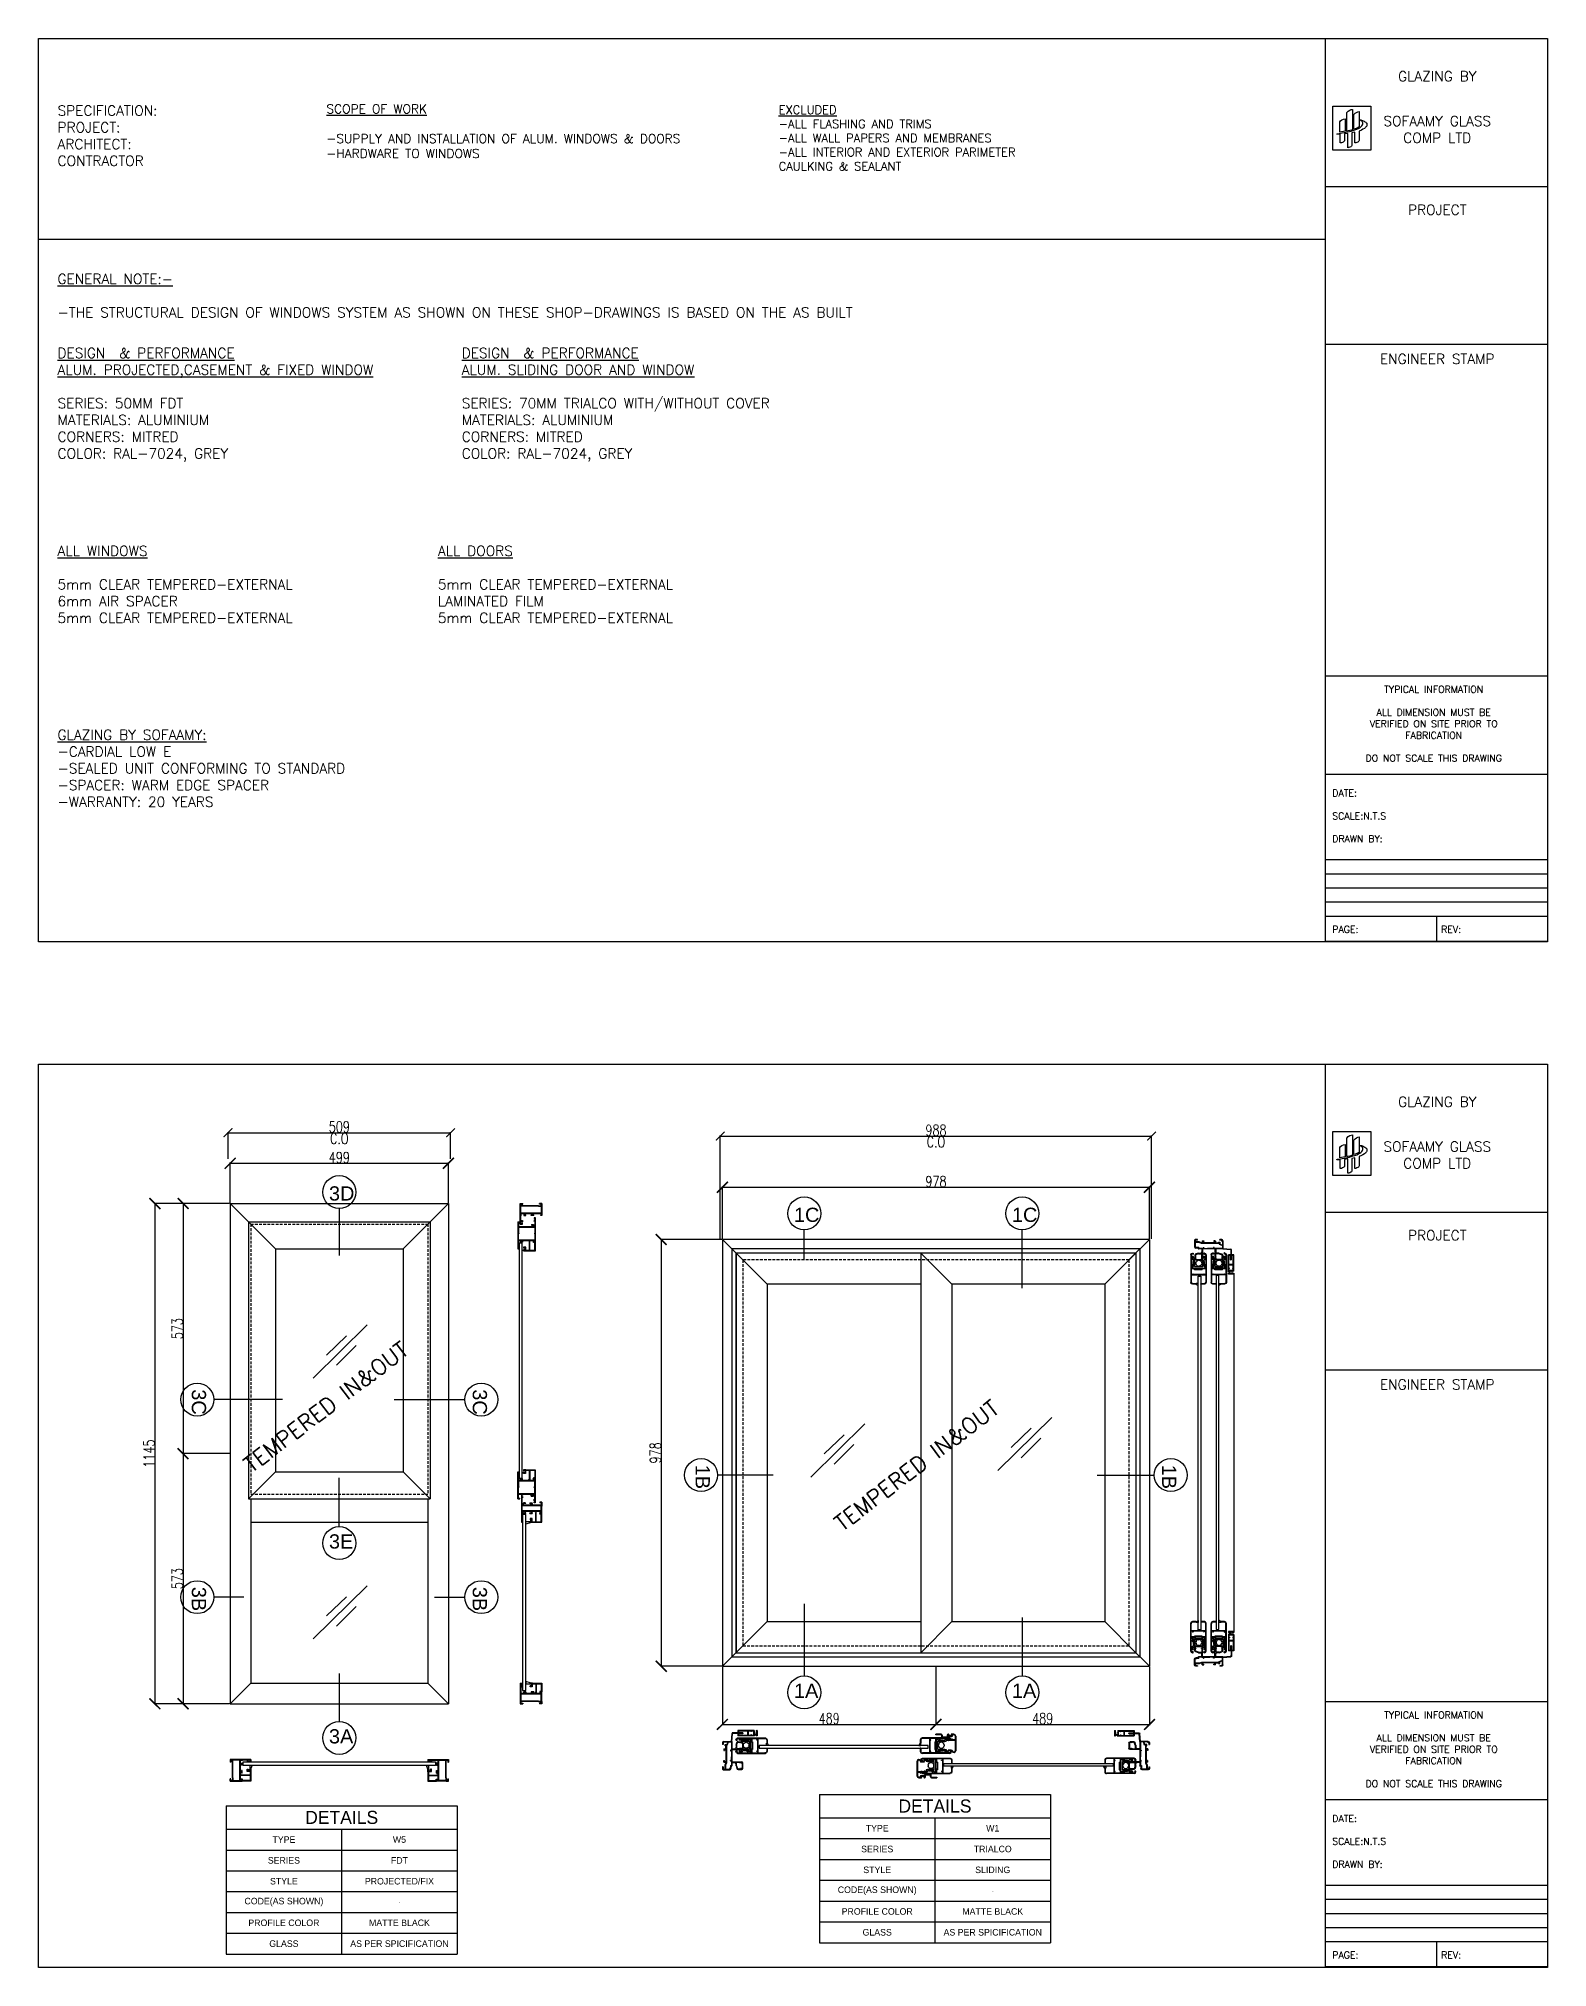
# Model space of a CAD drawing. Header units: millimetres. Extents: x -27371 to -844, y 11365 to 35579.
# Drawn here: x -15226 to -11773, y 12697 to 17114 of the extents above; entities that cross this region are included whole.
import ezdxf

# ---------------------------------------------------------------- set-up
doc = ezdxf.new("R2010")
doc.units = ezdxf.units.MM
doc.linetypes.add('HIDDEN2', pattern=[4.7625, 3.175, -1.5875])
doc.layers.get('Defpoints').update_dxf_attribs({"color": 140})
doc.styles.add('Annotative', font='romans.shx')
doc.styles.add('Arch-Dim', font='romans.shx', dxfattribs={"width": 0.75})
doc.dimstyles.new('Annotative-UK', dxfattribs={"dimscale": 0, "dimtxt": 2.5, "dimasz": 1.5, "dimexe": 1.5, "dimexo": 1.5, "dimgap": 0.8, "dimtad": 1, "dimdec": 0, "dimdsep": 46, "dimtxsty": 'Arch-Dim', "dimblk": 'ARCHTICK', "dimcen": 2.5, "dimadec": 1, "dimazin": 2, "dimtfac": 1, "dimtdec": 0, "dimtix": 1, "dimtmove": 2, "dimatfit": 3, "dimfxl": 1, "dimtolj": 1, "dimtzin": 0, "dimarcsym": 0})

msp = doc.modelspace()

# ---------------------------------------------------------------- texts
at = {"ltscale": 1.3, "attachment_point": 1, "style": 'Annotative'}
for s, insert, char_height, width in [('\\pxqc;GLAZING BY', (-12200.86, 17039.5), 23.0049, 352.3797), ('\\pxql;{\\LSCOPE OF WORK}\\P\\P-SUPPLY AND INSTALLATION OF ALUM. WINDOWS & DOORS\\P-HARDWARE TO WINDOWS', (-14567.45, 16963.43), 20.4126, 994.6174), ('\\pxql;SPECIFICATION:\\PPROJECT:\\PARCHITECT:\\PCONTRACTOR', (-15183, 16960.87), 23.0049, 352.3797), ('\\pxql;{\\LEXCLUDED}\\P-ALL FLASHING AND TRIMS\\P-ALL WALL PAPERS AND MEMBRANES^J-ALL INTERIOR AND EXTERIOR PARIMETER \\PCAULKING & SEALANT', (-13532.4, 16960.87), 19.3801, 944.3092), ('\\pxqc;SOFAAMY GLASS COMP LTD', (-12200.86, 16936.94), 23.0049, 352.3797), ('\\pxqc;PROJECT ', (-12200.86, 16733.75), 23.0049, 352.3797), ('{\\LGENERAL NOTE:-\\P\\P}-THE STRUCTURAL DESIGN OF WINDOWS SYSTEM AS SHOWN ON THESE SHOP-DRAWINGS IS BASED ON THE AS BUILT', (-15183, 16575.31), 23.0049, 2239.4139), ('\\pxql;{\\LDESIGN  & PERFORMANCE}\\P{\\LALUM. PROJECTED,CASEMENT & FIXED WINDOW}\\P\\PSERIES: 50MM FDT\\PMATERIALS: ALUMINIUM\\PCORNERS: MITRED\\PCOLOR: RAL-7024, GREY', (-15183, 16405.75), 23.0049, 863.4644), ('\\pxql;{\\LDESIGN  & PERFORMANCE}\\P{\\LALUM. SLIDING DOOR AND WINDOW}\\P\\PSERIES: 70MM TRIALCO WITH/WITHOUT COVER\\PMATERIALS: ALUMINIUM\\PCORNERS: MITRED\\PCOLOR: RAL-7024, GREY', (-14257.74, 16405.75), 23.0049, 863.4644), ('\\pxqc;ENGINEER STAMP', (-12200.86, 16392.08), 23.0049, 352.3797), ('\\pxql;{\\LALL WINDOWS}\\P\\P5mm CLEAR TEMPERED-EXTERNAL\\P6mm AIR SPACER\\P5mm CLEAR TEMPERED-EXTERNAL', (-15183, 15952.53), 23.0049, 863.4644), ('\\pxql;{\\LALL DOORS}\\P\\P5mm CLEAR TEMPERED-EXTERNAL\\PLAMINATED FILM\\P5mm CLEAR TEMPERED-EXTERNAL', (-14312.32, 15952.53), 23.0049, 863.4644), ('\\pxqc;TYPICAL INFORMATION\\P\\PALL DIMENSION MUST BE VERIFIED ON SITE PRIOR TO FABRICATION\\P\\PDO NOT SCALE THIS DRAWING', (-12220.08, 15631.63), 15.741, 374.6177), ('\\pxql;{\\LGLAZING BY SOFAAMY:}\\P-CARDIAL LOW E\\P-SEALED UNIT CONFORMING TO STANDARD\\P-SPACER: WARM EDGE SPACER\\P-WARRANTY: 20 YEARS', (-15183, 15531.19), 23.0049, 863.4644), ('\\pxql;DATE:\\P\\PSCALE:N.T.S\\P\\PDRAWN BY:', (-12265.07, 15394.42), 15.741, 374.6177), ('\\pxql;PAGE:', (-12265.07, 15082), 15.741, 374.6177), ('\\pxql;REV:', (-12015.89, 15082), 15.741, 374.6177), ('\\pxqc;GLAZING BY', (-12200.86, 14690.85), 23.0049, 352.3797), ('\\pxqc;SOFAAMY GLASS COMP LTD', (-12200.86, 14588.28), 23.0049, 352.3797), ('\\pxqc;PROJECT ', (-12200.86, 14385.09), 23.0049, 352.3797), ('\\pxqc;ENGINEER STAMP', (-12200.86, 14043.42), 23.0049, 352.3797), ('\\pxqc;TYPICAL INFORMATION\\P\\PALL DIMENSION MUST BE VERIFIED ON SITE PRIOR TO FABRICATION\\P\\PDO NOT SCALE THIS DRAWING', (-12220.08, 13282.98), 15.741, 374.6177), ('\\pxql;DATE:\\P\\PSCALE:N.T.S\\P\\PDRAWN BY:', (-12265.07, 13045.77), 15.741, 374.6177), ('\\pxql;PAGE:', (-12265.07, 12733.34), 15.741, 374.6177), ('\\pxql;REV:', (-12015.89, 12733.34), 15.741, 374.6177)]:
    msp.add_mtext(s, dxfattribs=dict(at, insert=insert, char_height=char_height, width=width))
at = {"char_height": 32.6123, "style": 'Annotative'}
for s, insert, width, attachment_point in [('{\\f@Arial Unicode MS|b0|i0|c0|p34;3D}', (-14561.72, 14452.7), 0.5113, 7), ('{\\f@Arial Unicode MS|b0|i0|c0|p34;1C}', (-13497.3, 14403.74), 0.5113, 7), ('{\\f@Arial Unicode MS|b0|i0|c0|p34;1C}', (-12998.3, 14403.74), 32.6123, 7), ('{\\f@Arial Unicode MS|b0|i0|c0|p34;3E}', (-14561.72, 13688.79), 0.5113, 1), ('{\\f@Arial Unicode MS|b0|i0|c0|p34;1A}', (-13497.3, 13346.81), 0.5113, 1), ('{\\f@Arial Unicode MS|b0|i0|c0|p34;1A}', (-12998.3, 13346.81), 32.6123, 1), ('{\\f@Arial Unicode MS|b0|i0|c0|p34;3A}', (-14561.72, 13242.5), 32.6123, 1)]:
    msp.add_mtext(s, dxfattribs=dict(at, insert=insert, width=width, attachment_point=attachment_point))
at = {"ltscale": 1.3, "char_height": 36.4447, "width": 569.1785, "attachment_point": 1, "rotation": 37.25531, "style": 'Annotative'}
for insert in [(-14760.84, 13857.07), (-13408.88, 13722.78)]:
    msp.add_mtext('\\pxql;TEMPERED IN&OUT', dxfattribs=dict(at, insert=insert))
at = {"char_height": 32.6123, "rotation": 270, "style": 'Annotative'}
for s, insert, width, attachment_point in [('{\\f@Arial Unicode MS|b0|i0|c0|p34;3C}', (-14843.06, 14020.87), 0.5113, 1), ('{\\f@Arial Unicode MS|b0|i0|c0|p34;3C}', (-14233.05, 14020.87), 0.5113, 7), ('{\\f@Arial Unicode MS|b0|i0|c0|p34;1B}', (-13689.85, 13848.21), 0.5113, 1), ('{\\f@Arial Unicode MS|b0|i0|c0|p34;1B}', (-12654.69, 13848.21), 0.5113, 7), ('{\\f@Arial Unicode MS|b0|i0|c0|p34;3B}', (-14843.06, 13568.53), 32.6123, 1), ('{\\f@Arial Unicode MS|b0|i0|c0|p34;3B}', (-14233.05, 13568.53), 32.6123, 7)]:
    msp.add_mtext(s, dxfattribs=dict(at, insert=insert, width=width, attachment_point=attachment_point))

# ---------------------------------------------------------------- blocks, each defined once
blk = doc.blocks.new('*T16')
at = {"color": 0, "linetype": 'ByBlock', "lineweight": -2, "ltscale": 1.3, "transparency": 16777216}
for p, q in [((0, 0), (529.1, 0)), ((0, 0), (0, -339.6)), ((529.1, 0), (529.1, -339.6)), ((0, -53.6), (529.1, -53.6)), ((264.5, -53.6), (264.5, -339.6)), ((0, -101.3), (529.1, -101.3)), ((0, -148.9), (529.1, -148.9)), ((0, -196.6), (529.1, -196.6)), ((0, -244.3), (529.1, -244.3)), ((0, -292), (529.1, -292)), ((0, -339.6), (529.1, -339.6))]:
    blk.add_line(p, q, dxfattribs=at)
at = {"color": 0, "ltscale": 1.3, "transparency": 16777216, "attachment_point": 5}
for s, insert, char_height, width in [('DETAILS', (264.5, -26.8), 30, 524.629), ('TYPE', (132.3, -77.4), 15, 260.092), ('W1', (396.8, -77.4), 15, 260.092), ('SERIES', (132.3, -125.1), 15, 260.092), ('TRIALCO', (396.8, -125.1), 15, 260.092), ('STYLE', (132.3, -172.8), 15, 260.092), ('SLIDING', (396.8, -172.8), 15, 260.092), ('CODE(AS SHOWN)', (132.3, -220.5), 15, 260.092), ('-', (396.8, -220.5), 6.67, 260.092), ('PROFILE COLOR', (132.3, -268.1), 15, 260.092), ('MATTE BLACK', (396.8, -268.1), 15, 260.092), ('GLASS', (132.3, -315.8), 15, 260.092), ('AS PER SPICIFICATION', (396.8, -315.8), 15, 260.092)]:
    blk.add_mtext(s, dxfattribs=dict(at, insert=insert, char_height=char_height, width=width))
blk = doc.blocks.new('L - OUTER')
at = {"color": 5}
for p, q in [((-49.5, 47), (-49.5, 0)), ((-49.5, 47), (-44.1, 47)), ((-47.7, 45.4), (-47.7, 40.2)), ((-47.7, 45.4), (-45.7, 45.4)), ((-47.7, 45.4), (-47.7, 40.2)), ((-45.7, 45.4), (-45.7, 43.9)), ((-44.1, 47), (-44.1, 43.9)), ((-49.2, 0), (-43.6, 0)), ((-49.2, 0), (-43.6, 0)), ((-7.3, 5.1), (-48.1, 5.1)), ((-48.1, 5.1), (-48.1, 1.1)), ((-48.1, 1.1), (-43.6, 1.1)), ((-47.7, 40.2), (-45.7, 40.2)), ((-47.7, 38.6), (-47.7, 23.6)), ((-47.7, 38.6), (-44.1, 38.6)), ((-47.7, 23.6), (-47.7, 28.2)), ((-47.7, 26.7), (-47.7, 23.6)), ((-40.8, 23.6), (-47.7, 23.6)), ((-44.1, 23.6), (-47.7, 23.6)), ((-47.7, 22.1), (-47.7, 6.2)), ((-1.5, 22.1), (-47.7, 22.1)), ((-7.3, 6.2), (-47.7, 6.2)), ((-45.7, 43.9), (-44.1, 43.9)), ((-45.7, 41.7), (-44.1, 41.7)), ((-45.7, 40.2), (-45.7, 41.7)), ((-44.1, 38.6), (-44.1, 41.7)), ((-43.6, 1.1), (-43.6, 0)), ((-40.8, 27.5), (-36.3, 27.5)), ((-40.8, 26), (-40.8, 27.5)), ((-40.8, 23.6), (-40.8, 26)), ((-39.3, 23.6), (-39.3, 26)), ((-36.3, 26), (-39.3, 26)), ((-21, 23.6), (-39.3, 23.6)), ((-21, 23.6), (-37.1, 23.6)), ((-36.3, 27.5), (-36.3, 26)), ((-18.5, 27.5), (-24, 27.5)), ((-24, 27.5), (-24, 26)), ((-24, 26), (-21, 26)), ((-21, 23.6), (-21, 26)), ((-19.5, 23.6), (-19.5, 26)), ((-18.5, 26), (-19.5, 26)), ((-1.5, 23.6), (-19.5, 23.6)), ((-18.5, 27.5), (-18.5, 26)), ((-7.3, 6.2), (-1.5, 6.2)), ((-7.3, 5.1), (-1.1, 5.1)), ((-5.6, 1.1), (-5.6, 0)), ((-1.1, 1.1), (-5.6, 1.1)), ((0, 0), (-5.6, 0)), ((0, 0), (-5.6, 0)), ((0, 27), (-2.5, 27)), ((-2.5, 27), (-2.5, 25.5)), ((-2.5, 25.5), (-1.5, 25.5)), ((-1.5, 23.6), (-1.5, 25.5)), ((-1.5, 23.6), (-1.5, 25.5)), ((-1.5, 6.2), (-1.5, 22.1)), ((-1.1, 5.1), (-1.1, 1.1)), ((0, 0), (0, 27)), ((0, 25.5), (0, 27)), ((0, 23.6), (0, 26.1)), ((0, 5.1), (0, 0)), ((-49.5, 0), (-47.7, 0)), ((-49.5, 0), (-47.7, 0))]:
    blk.add_line(p, q, dxfattribs=at)
blk = doc.blocks.new('BEADING')
at = {"color": 5}
for p, q in [((-22.8, 23), (4.2, 23)), ((-17.4, 23), (-22.8, 23)), ((-22.8, 23), (-22.8, 20.4)), ((-21.2, 20.4), (-22.8, 20.4)), ((-21.2, 17.2), (-22.8, 17.2)), ((-22.8, 14.6), (-22.8, 17.2)), ((-18, 14.6), (-22.8, 14.6)), ((-19.2, 21.4), (-21.2, 21.4)), ((-21.2, 21.4), (-21.2, 20.4)), ((-21.2, 16.2), (-21.2, 17.2)), ((-19.2, 16.2), (-21.2, 16.2)), ((-19.2, 21.4), (-19.2, 16.2)), ((-19.2, 21.4), (-19.2, 16.2)), ((-18, 21.8), (-9.7, 21.8)), ((-18, 21.8), (-18, 14.6)), ((-9.7, 2), (-10.7, 2)), ((-9.1, 0), (-10.7, 2)), ((-9.7, 21.8), (-9.7, 2)), ((-8.5, 0), (-9.1, 0)), ((-8.5, 21.8), (3, 21.8)), ((-8.5, 21.8), (-8.5, 0)), ((3, 4.2), (0, 4.2)), ((0, 4.2), (0, 0)), ((1.2, 0), (0, 0)), ((4.2, 3), (1.2, 3)), ((1.2, 3), (1.2, 0)), ((3, 21.8), (3, 4.2)), ((4.2, 23), (4.2, 3))]:
    blk.add_line(p, q, dxfattribs=at)
blk = doc.blocks.new('SMALL - T')
at = {"color": 5}
for p, q in [((-27.2, 2), (-18.6, 2)), ((-27.2, 2), (-27.2, -2.6)), ((-25.8, 0.8), (-20.9, 0.8)), ((-25.8, 0.8), (-25.8, -2.6)), ((-20.9, 0.8), (-20.9, -20.4)), ((-19.5, 0.8), (-19.3, 0.8)), ((-19.5, 0.8), (-19.5, -43.6)), ((-7.7, 0.8), (-19.3, 0.8)), ((0, 2), (-18.6, 2)), ((-7.7, 0.8), (-7.7, -43.6)), ((-1.4, 0.8), (-6.3, 0.8)), ((-6.3, 0.8), (-6.3, -20.4)), ((-1.4, 0.8), (-1.4, -2.6)), ((0, 2), (0, -2.6)), ((-45.6, -44.8), (-45.6, -42.2)), ((-45.6, -42.2), (-43.7, -42.2)), ((-44.9, -42.2), (-43.7, -42.2)), ((-43.7, -42.2), (-44.2, -42.6)), ((-44.2, -42.6), (-44.2, -43.6)), ((-44.2, -43.6), (-39.8, -43.6)), ((-40.8, -42.2), (-37.4, -42.2)), ((-40.8, -42.2), (-39.8, -42.9)), ((-39.8, -42.9), (-39.8, -43.6)), ((-37.4, -42.2), (-38.4, -42.9)), ((-38.4, -42.9), (-38.4, -43.6)), ((-38.4, -43.6), (-20.9, -43.6)), ((-27.2, -2.6), (-25.8, -2.6)), ((-24.3, -19.9), (-25.7, -19.9)), ((-25.7, -19.9), (-25.7, -20.4)), ((-25.7, -25.2), (-25.7, -20.4)), ((-25.7, -25.2), (-23.7, -25.2)), ((-25.7, -36.2), (-25.7, -39.7)), ((-24.8, -34.8), (-24.3, -34.8)), ((-24.8, -40.6), (-21.8, -40.6)), ((-24.3, -20.4), (-24.3, -19.9)), ((-24.3, -20.4), (-20.9, -20.4)), ((-24.3, -21.8), (-20.9, -21.8)), ((-24.3, -24.5), (-24.3, -21.8)), ((-23.7, -25.2), (-24.3, -24.5)), ((-24.3, -34.8), (-24.3, -36.9)), ((-20.9, -21.8), (-20.9, -36.9)), ((-20.9, -41.5), (-20.9, -43.6)), ((-19.5, -28.3), (-19.5, -43.6)), ((-19.5, -43.6), (-17.9, -43.6)), ((-17.9, -43.6), (-7.7, -43.6)), ((-7.7, -32.9), (-7.7, -43.6)), ((-7.7, -33.3), (-7.7, -43.6)), ((-2.9, -20.4), (-6.3, -20.4)), ((-6.3, -21.8), (-6.3, -36.9)), ((-2.9, -21.8), (-6.3, -21.8)), ((-6.3, -41.5), (-6.3, -43.6)), ((-6.3, -43.6), (11.2, -43.6)), ((-2.4, -40.6), (-5.4, -40.6)), ((11.2, -43.6), (-4.9, -43.6)), ((-3.5, -25.2), (-2.9, -24.5)), ((-1.5, -25.2), (-3.5, -25.2)), ((-2.9, -20.4), (-2.9, -19.9)), ((-2.9, -19.9), (-1.5, -19.9)), ((-2.9, -24.5), (-2.9, -21.8)), ((-2.9, -34.8), (-2.9, -36.9)), ((-2.4, -34.8), (-2.9, -34.8)), ((-1.5, -19.9), (-1.5, -20.4)), ((-1.5, -25.2), (-1.5, -20.4)), ((-1.5, -36.2), (-1.5, -39.7)), ((0, -2.6), (-1.4, -2.6)), ((13.6, -42.2), (10.2, -42.2)), ((10.2, -42.2), (11.2, -42.9)), ((11.2, -42.9), (11.2, -43.6)), ((13.6, -42.2), (12.6, -42.9)), ((12.6, -42.9), (12.6, -43.6)), ((12.6, -43.6), (17, -43.6)), ((17, -43.6), (12.6, -43.6)), ((18.4, -42.2), (16.5, -42.2)), ((17.7, -42.2), (16.5, -42.2)), ((16.5, -42.2), (17, -42.6)), ((17, -42.6), (17, -43.6)), ((18.4, -44.8), (18.4, -42.2)), ((-45.6, -44.8), (18.4, -44.8))]:
    blk.add_line(p, q, dxfattribs=at)
for centre, radius, start, end in [((-24.3, -36.1), 1.41, 112.9061, 182.4603), ((-24.8, -39.7), 0.861, 180, 270), ((-22.6, -38), 1.99, 148.5362, 31.4638), ((-21.8, -41.5), 0.861, 0, 90), ((-4.6, -38), 1.99, 148.5362, 31.4638), ((-5.4, -41.5), 0.861, 90, 180), ((-2.9, -36.1), 1.41, 357.5397, 67.0939), ((-2.4, -39.7), 0.861, 270, 0)]:
    blk.add_arc(centre, radius, start, end, dxfattribs=at)
blk = doc.blocks.new('BIG-Z')
at = {"color": 5}
for p, q in [((-40, 70.8), (-37.2, 70.8)), ((-40, 15.2), (-40, 70.8)), ((-38.6, 69.4), (-38.6, 65)), ((-37.6, 69.4), (-38.6, 69.4)), ((-37.9, 65), (-38.6, 65)), ((-38.6, 63.6), (-38.6, 50.8)), ((-37.9, 63.6), (-38.6, 63.6)), ((-35.6, 50.8), (-38.6, 50.8)), ((-38.6, 49.4), (-38.6, 35.7)), ((-23.3, 49.4), (-38.6, 49.4)), ((-37.2, 66), (-37.9, 65)), ((-37.2, 62.6), (-37.9, 63.6)), ((-37.2, 68.9), (-37.6, 69.4)), ((-37.2, 70.8), (-37.2, 68.9)), ((-37.2, 70.1), (-37.2, 68.9)), ((-37.2, 66), (-37.2, 62.6)), ((-35.6, 55.6), (-35.6, 50.8)), ((-30.8, 55.6), (-35.6, 55.6)), ((-34.2, 54.2), (-34.2, 50.8)), ((-31.5, 54.2), (-34.2, 54.2)), ((-1.4, 50.8), (-34.2, 50.8)), ((-30.8, 53.6), (-31.5, 54.2)), ((-30.8, 55.6), (-30.8, 53.6)), ((-1.4, 49.4), (-23.3, 49.4)), ((-4.8, 61.8), (-4.8, 60.4)), ((0, 61.8), (-4.8, 61.8)), ((-1.4, 60.4), (-4.8, 60.4)), ((-1.4, 60.4), (-1.4, 50.8)), ((-1.4, 49.4), (-1.4, 35.7)), ((0, 61.8), (0, 0)), ((-40, 15.2), (-35.2, 15.2)), ((-37.6, 35.7), (-38.6, 35.7)), ((-38.6, 34.3), (-38.6, 20.6)), ((-37.6, 34.3), (-38.6, 34.3)), ((-1.4, 20.6), (-38.6, 20.6)), ((-23.3, 20.6), (-38.6, 20.6)), ((-34.2, 19.2), (-38.6, 19.2)), ((-38.6, 16.6), (-38.6, 19.2)), ((-38.6, 16.6), (-35.2, 16.6)), ((-37.6, 35.7), (-37.6, 34.3)), ((-35.2, 16.6), (-35.2, 15.2)), ((-6.9, 19.2), (-34.2, 19.2)), ((-11.3, 19.2), (-6.9, 19.2)), ((-6.9, 16.6), (-10.3, 16.6)), ((-10.3, 16.6), (-10.3, 15.2)), ((-5.5, 15.2), (-10.3, 15.2)), ((-6.9, 16.6), (-6.9, 19.2)), ((-1.4, 19.2), (-5.5, 19.2)), ((-5.5, 15.2), (-5.5, 19.2)), ((-2.8, 4.8), (-2.8, 8.2)), ((-2.8, 8.2), (-2.1, 7.2)), ((-2.8, 4.8), (-2.1, 5.8)), ((-2.8, 0), (-2.8, 1.9)), ((-2.8, 0.7), (-2.8, 1.9)), ((-2.8, 1.9), (-2.4, 1.4)), ((0, 0), (-2.8, 0)), ((-2.4, 35.7), (-2.4, 35)), ((-1.4, 35.7), (-2.4, 35.7)), ((-2.4, 34.3), (-2.4, 35)), ((-2.4, 34.3), (-2.4, 35)), ((-1.4, 34.3), (-2.4, 34.3)), ((-1.4, 34.3), (-2.4, 34.3)), ((-2.4, 1.4), (-1.4, 1.4)), ((-2.1, 7.2), (-1.4, 7.2)), ((-2.1, 5.8), (-1.4, 5.8)), ((-1.4, 20.6), (-1.4, 34.3)), ((-1.4, 7.2), (-1.4, 19.2)), ((-1.4, 1.4), (-1.4, 5.8))]:
    blk.add_line(p, q, dxfattribs=at)
blk = doc.blocks.new('*T22')
at = {"color": 0, "linetype": 'ByBlock', "lineweight": -2, "ltscale": 1.3, "transparency": 16777216}
for p, q in [((0, 0), (529.1, 0)), ((0, 0), (0, -339.6)), ((529.1, 0), (529.1, -339.6)), ((0, -53.6), (529.1, -53.6)), ((264.5, -53.6), (264.5, -339.6)), ((0, -101.3), (529.1, -101.3)), ((0, -148.9), (529.1, -148.9)), ((0, -196.6), (529.1, -196.6)), ((0, -244.3), (529.1, -244.3)), ((0, -292), (529.1, -292)), ((0, -339.6), (529.1, -339.6))]:
    blk.add_line(p, q, dxfattribs=at)
at = {"color": 0, "ltscale": 1.3, "transparency": 16777216, "attachment_point": 5}
for s, insert, char_height, width in [('DETAILS', (264.5, -26.8), 30, 524.629), ('TYPE', (132.3, -77.4), 15, 260.092), ('W5', (396.8, -77.4), 15, 260.092), ('SERIES', (132.3, -125.1), 15, 260.092), ('FDT', (396.8, -125.1), 15, 260.092), ('STYLE', (132.3, -172.8), 15, 260.092), ('PROJECTED/FIX', (396.8, -172.8), 15, 260.092), ('CODE(AS SHOWN)', (132.3, -220.5), 15, 260.092), ('-', (396.8, -220.5), 6.67, 260.092), ('PROFILE COLOR', (132.3, -268.1), 15, 260.092), ('MATTE BLACK', (396.8, -268.1), 15, 260.092), ('GLASS', (132.3, -315.8), 15, 260.092), ('AS PER SPICIFICATION', (396.8, -315.8), 15, 260.092)]:
    blk.add_mtext(s, dxfattribs=dict(at, insert=insert, char_height=char_height, width=width))
blk = doc.blocks.new('_ArchTick')
at = {"color": 0, "linetype": 'ByBlock', "const_width": 0.15}
blk.add_lwpolyline([(-0.5, -0.5), (0.5, 0.5)], dxfattribs=at)
blk = doc.blocks.new('*D27')
at = {"color": 0, "lineweight": -2, "ltscale": 1.3, "transparency": 16777216}
for p, q in [((-14787.8, 14447.8), (-14787.8, 14540)), ((-14787.8, 14538.5), (-14288.3, 14538.5)), ((-14288.3, 14447.8), (-14288.3, 14540))]:
    blk.add_line(p, q, dxfattribs=at)
at = {"layer": 'Defpoints', "color": 0, "ltscale": 1.3, "transparency": 16777216}
for p in [(-14288.3, 14538.5), (-14787.8, 14446.3), (-14288.3, 14446.3)]:
    blk.add_point(p, dxfattribs=at)
at = {"color": 0, "lineweight": -2, "ltscale": 1.3, "transparency": 16777216, "xscale": 25, "yscale": 25, "zscale": 25, "rotation": 180}
blk.add_blockref('_ArchTick', (-14787.8, 14538.5), dxfattribs=at)
at = {"color": 0, "lineweight": -2, "ltscale": 1.3, "transparency": 16777216, "xscale": 25, "yscale": 25, "zscale": 25}
blk.add_blockref('_ArchTick', (-14288.3, 14538.5), dxfattribs=at)
at = {"color": 0, "ltscale": 1.3, "transparency": 16777216, "insert": (-14538.1, 14551.8), "char_height": 25, "attachment_point": 5, "style": 'Arch-Dim'}
blk.add_mtext('\\A1;499', dxfattribs=at)
blk = doc.blocks.new('*D28')
at = {"color": 0, "lineweight": -2, "ltscale": 1.3, "transparency": 16777216}
for p, q in [((-14789.3, 14446.3), (-14961.7, 14446.3)), ((-14960.2, 14446.3), (-14960.2, 13300.8)), ((-14789.3, 13300.8), (-14961.7, 13300.8))]:
    blk.add_line(p, q, dxfattribs=at)
at = {"layer": 'Defpoints', "color": 0, "ltscale": 1.3, "transparency": 16777216}
for p in [(-14787.8, 14446.3), (-14960.2, 13300.8), (-14787.8, 13300.8)]:
    blk.add_point(p, dxfattribs=at)
at = {"color": 0, "lineweight": -2, "ltscale": 1.3, "transparency": 16777216, "xscale": 25, "yscale": 25, "zscale": 25}
for p, rotation in [((-14960.2, 14446.3), 90), ((-14960.2, 13300.8), 270)]:
    blk.add_blockref('_ArchTick', p, dxfattribs=dict(at, rotation=rotation))
at = {"color": 0, "ltscale": 1.3, "transparency": 16777216, "insert": (-14973.5, 13873.6), "char_height": 25, "attachment_point": 5, "rotation": 90, "style": 'Arch-Dim'}
blk.add_mtext('\\A1;1145', dxfattribs=at)
blk = doc.blocks.new('*D29')
at = {"color": 0, "lineweight": -2, "ltscale": 1.3, "transparency": 16777216}
for p, q in [((-14789.3, 14446.3), (-14897.2, 14446.3)), ((-14895.7, 14446.3), (-14895.7, 13873.6)), ((-14789.3, 13873.6), (-14897.2, 13873.6))]:
    blk.add_line(p, q, dxfattribs=at)
at = {"layer": 'Defpoints', "color": 0, "ltscale": 1.3, "transparency": 16777216}
for p in [(-14787.8, 14446.3), (-14895.7, 13873.6), (-14787.8, 13873.6)]:
    blk.add_point(p, dxfattribs=at)
at = {"color": 0, "lineweight": -2, "ltscale": 1.3, "transparency": 16777216, "xscale": 25, "yscale": 25, "zscale": 25}
for p, rotation in [((-14895.7, 14446.3), 90), ((-14895.7, 13873.6), 270)]:
    blk.add_blockref('_ArchTick', p, dxfattribs=dict(at, rotation=rotation))
at = {"color": 0, "ltscale": 1.3, "transparency": 16777216, "insert": (-14909, 14159.9), "char_height": 25, "attachment_point": 5, "rotation": 90, "style": 'Arch-Dim'}
blk.add_mtext('\\A1;573', dxfattribs=at)
blk = doc.blocks.new('*D30')
at = {"color": 0, "lineweight": -2, "ltscale": 1.3, "transparency": 16777216}
for p, q in [((-14789.3, 13873.6), (-14897.2, 13873.6)), ((-14895.7, 13873.6), (-14895.7, 13300.8)), ((-14789.3, 13300.8), (-14897.2, 13300.8))]:
    blk.add_line(p, q, dxfattribs=at)
at = {"layer": 'Defpoints', "color": 0, "ltscale": 1.3, "transparency": 16777216}
for p in [(-14787.8, 13873.6), (-14895.7, 13300.8), (-14787.8, 13300.8)]:
    blk.add_point(p, dxfattribs=at)
at = {"color": 0, "lineweight": -2, "ltscale": 1.3, "transparency": 16777216, "xscale": 25, "yscale": 25, "zscale": 25}
for p, rotation in [((-14895.7, 13873.6), 90), ((-14895.7, 13300.8), 270)]:
    blk.add_blockref('_ArchTick', p, dxfattribs=dict(at, rotation=rotation))
at = {"color": 0, "ltscale": 1.3, "transparency": 16777216, "insert": (-14909, 13587.2), "char_height": 25, "attachment_point": 5, "rotation": 90, "style": 'Arch-Dim'}
blk.add_mtext('\\A1;573', dxfattribs=at)
blk = doc.blocks.new('*D32')
at = {"color": 0, "lineweight": -2, "ltscale": 1.3, "transparency": 16777216}
for p, q in [((-14792.8, 14549.1), (-14792.8, 14610.1)), ((-14792.8, 14608.6), (-14283.3, 14608.6)), ((-14283.3, 14549.1), (-14283.3, 14610.1))]:
    blk.add_line(p, q, dxfattribs=at)
at = {"layer": 'Defpoints', "color": 0, "ltscale": 1.3, "transparency": 16777216}
for p in [(-14283.3, 14608.6), (-14792.8, 14547.6), (-14283.3, 14547.6)]:
    blk.add_point(p, dxfattribs=at)
at = {"color": 0, "lineweight": -2, "ltscale": 1.3, "transparency": 16777216, "xscale": 20, "yscale": 20, "zscale": 20, "rotation": 180}
blk.add_blockref('_ArchTick', (-14792.8, 14608.6), dxfattribs=at)
at = {"color": 0, "lineweight": -2, "ltscale": 1.3, "transparency": 16777216, "xscale": 20, "yscale": 20, "zscale": 20}
blk.add_blockref('_ArchTick', (-14283.3, 14608.6), dxfattribs=at)
at = {"color": 0, "ltscale": 1.3, "transparency": 16777216, "char_height": 25, "attachment_point": 5, "style": 'Arch-Dim'}
for s, insert in [('\\A1;509', (-14538.1, 14621.9)), ('\\A1;C.O', (-14538.1, 14595.3))]:
    blk.add_mtext(s, dxfattribs=dict(at, insert=insert))
blk = doc.blocks.new('trialco frame without cover')
at = {"color": 5}
for p, q in [((-77.8, 46.5), (-77.8, 24)), ((-77.3, 47), (-76, 47)), ((-75.5, 46.5), (-75.5, 36)), ((-54.4, 47), (-42.5, 47)), ((-53, 45.6), (-44.2, 45.6)), ((3.3, 47), (-8.6, 47)), ((1.9, 45.6), (-6.9, 45.6)), ((-75.5, 36), (-76.4, 35.3)), ((-76.4, 35.3), (-76.4, 24.8)), ((-58, 20.4), (-76, 22)), ((-57.9, 21.8), (-75, 23.3)), ((-58, 3), (-58, 20.4)), ((-57.9, 21.8), (-56.6, 21.8)), ((-57.9, 21.8), (-57.3, 21.8)), ((-57.3, 35.8), (-57.3, 44.1)), ((-56.6, 21.8), (-41.3, 21.8)), ((-56.6, 20.4), (-37.8, 20.4)), ((-56.6, 14), (-56.6, 20.4)), ((-49.4, 11.1), (-56.6, 14)), ((-56.6, 4.4), (-56.6, 11.5)), ((-55.9, 41), (-55.9, 42.7)), ((-55.9, 41), (-55.4, 41)), ((-55.9, 36.8), (-55.9, 40)), ((-55.4, 40), (-55.9, 40)), ((-49.3, 31.1), (-55.3, 33)), ((-50.8, 10.5), (-55.2, 12.4)), ((-55, 0), (-50.8, 0)), ((-54.9, 40.5), (-54.9, 40.5)), ((-49.1, 32.5), (-53.9, 34.1)), ((-53.6, 1.4), (-50.8, 1.4)), ((-50.8, 9), (-50.8, 10.5)), ((-50.8, 6.2), (-50.8, 9)), ((-47.6, 6.2), (-50.8, 6.2)), ((-50.8, 1.4), (-50.8, 0)), ((-49.4, 9), (-49.4, 11.1)), ((-49.4, 9), (-8.8, 9)), ((-49.3, 31.1), (-44.2, 31.1)), ((-49.1, 32.5), (-41.8, 32.5)), ((-40.6, 7.6), (-47.6, 7.6)), ((-47.6, 7.6), (-47.6, 6.2)), ((-42.3, 40.5), (-42.3, 40.5)), ((-41.3, 41), (-41.8, 41)), ((-41.8, 40), (-41.3, 40)), ((-41.3, 42.7), (-41.3, 41)), ((-41.3, 40), (-41.3, 33)), ((-41.3, 21.8), (-41.3, 28.2)), ((-40.6, 3.9), (-40.6, 7.6)), ((-40.1, 3.4), (-36.9, 3.4)), ((-39.6, 21.8), (-39.6, 44.1)), ((-39.6, 21.8), (-11.5, 21.8)), ((-39.3, 5.3), (-39.3, 6.6)), ((-38.8, 4.8), (-36.9, 4.8)), ((-38.3, 7.6), (-12.5, 7.6)), ((-37.8, 20.4), (-37.8, 19.1)), ((-37.3, 18.6), (-36.9, 18.6)), ((-36.9, 3.4), (-36.9, 4.8)), ((-36.4, 20.4), (-34.8, 20.4)), ((-36.4, 19.1), (-36.4, 20.4)), ((-34.8, 20.7), (-28, 20.7)), ((-34.8, 20.4), (-34.8, 20.7)), ((-28, 20.4), (-28, 20.7)), ((-28, 20.4), (-22.8, 20.4)), ((-16, 20.7), (-22.8, 20.7)), ((-22.8, 20.4), (-22.8, 20.7)), ((-16, 20.4), (-16, 20.7)), ((-16, 20.4), (-14.4, 20.4)), ((-14.4, 19.1), (-14.4, 20.4)), ((-13.5, 18.6), (-13.9, 18.6)), ((-13.9, 3.4), (-13.9, 4.8)), ((-12, 4.8), (-13.9, 4.8)), ((-10.7, 3.4), (-13.9, 3.4)), ((-13, 20.4), (-9.8, 20.4)), ((-13, 20.4), (-13, 19.1)), ((-11.5, 21.8), (-11.5, 44.1)), ((-11.5, 5.3), (-11.5, 6.6)), ((-10.2, 3.9), (-10.2, 7.6)), ((-10.2, 7.6), (-8.8, 7.6)), ((-9.8, 42.7), (-9.8, 41)), ((-9.8, 41), (-9.3, 41)), ((-9.3, 40), (-9.8, 40)), ((-9.8, 40), (-9.8, 33)), ((-9.8, 21.8), (-9.8, 28.2)), ((-9.8, 21.8), (-1.9, 21.8)), ((-9.8, 20.7), (-2.8, 20.7)), ((-9.8, 20.7), (-9.8, 20.4)), ((-2, 32.5), (-9.3, 32.5)), ((-8.8, 40.5), (-8.8, 40.5)), ((-8.8, 9), (-3.8, 7)), ((-8.8, 7.6), (-3.8, 5.6)), ((-1.8, 31.1), (-6.9, 31.1)), ((-3.8, 7), (5.8, 7)), ((-3.8, 5.6), (5.8, 5.6)), ((-2.8, 18.7), (-2.8, 20.7)), ((-2.3, 18.2), (2.8, 18.2)), ((-2, 32.5), (2.8, 34.1)), ((-1.8, 31.1), (4.2, 33)), ((-1.4, 19.6), (-1.4, 21.3)), ((-1.4, 19.6), (4.2, 19.6)), ((0, 1.4), (2.8, 1.4)), ((0, 1.4), (0, 0)), ((0, 0), (4.2, 0)), ((3.8, 40.5), (3.8, 40.5)), ((4.8, 41), (4.3, 41)), ((4.3, 40), (4.8, 40)), ((4.8, 41), (4.8, 42.7)), ((4.8, 36.8), (4.8, 40)), ((5.8, 7), (5.8, 15.2)), ((5.8, 4.4), (5.8, 5.6)), ((6.2, 35.8), (6.2, 44.1)), ((7.2, 3), (7.2, 16.6))]:
    blk.add_line(p, q, dxfattribs=at)
for centre, radius, start, end in [((-77.3, 46.5), 0.5, 90, 180), ((-76, 46.5), 0.5, 0, 90), ((-54.4, 44.1), 2.9, 90, 180), ((-53, 42.7), 2.9, 90, 180), ((-44.2, 42.7), 2.9, 0, 90), ((-42.5, 44.1), 2.9, 0, 90), ((-8.6, 44.1), 2.9, 90, 180), ((-6.9, 42.7), 2.9, 90, 180), ((1.9, 42.7), 2.9, 0, 90), ((3.3, 44.1), 2.9, 0, 90), ((-75.8, 24), 2, 180, 265), ((-74.9, 24.8), 1.5, 180, 265), ((-55, 3), 3, 180, 270), ((-54.4, 35.8), 2.9, 180, 252), ((-55.6, 11.5), 1, 66.6823, 180), ((-53.6, 4.4), 3, 180, 270), ((-53, 36.8), 2.9, 180, 252), ((-55.4, 40.5), 0.5, 0, 90), ((-55.4, 40.5), 0.5, 270, 0), ((-44.2, 28.2), 2.9, 0, 90), ((-41.8, 40.5), 0.5, 90, 180), ((-41.8, 40.5), 0.5, 180, 270), ((-41.8, 33), 0.5, 270, 360), ((-40.1, 3.9), 0.5, 180, 270), ((-38.3, 6.6), 1, 90, 180), ((-38.8, 5.3), 0.5, 180, 270), ((-37.3, 19.1), 0.5, 180, 270), ((-36.9, 19.1), 0.5, 270, 0), ((-13.9, 19.1), 0.5, 180, 270), ((-13.5, 19.1), 0.5, 270, 0), ((-12.5, 6.6), 1, 0, 90), ((-12, 5.3), 0.5, 270, 0), ((-10.7, 3.9), 0.5, 270, 0), ((-9.3, 33), 0.5, 180, 270), ((-6.9, 28.2), 2.9, 90, 180), ((-9.3, 40.5), 0.5, 0, 90), ((-9.3, 40.5), 0.5, 270, 0), ((-2.3, 18.7), 0.5, 180, 270), ((-1.9, 21.3), 0.5, 0, 90), ((1.9, 36.8), 2.9, 288, 0), ((2.8, 15.2), 3, 0, 90), ((2.8, 4.4), 3, 270, 0), ((4.3, 40.5), 0.5, 90, 180), ((4.3, 40.5), 0.5, 180, 270), ((3.3, 35.8), 2.9, 288, 0), ((4.2, 16.6), 3, 0, 90), ((4.2, 3), 3, 270, 0)]:
    blk.add_arc(centre, radius, start, end, dxfattribs=at)
blk = doc.blocks.new('trialco leaf')
at = {"color": 3}
for p, q in [((-26.3, 0), (-25.4, 0)), ((0.9, 0), (0, 0)), ((-30.3, -4), (-30.3, -67.5)), ((-29.3, -3.55), (-29.3, -9.19)), ((-29.3, -10.2), (-29.3, -27.1)), ((-29.3, -10.2), (-26.7, -10.2)), ((-29.3, -27.1), (-26.7, -27.1)), ((-29.3, -28.1), (-29.3, -35.4)), ((-29.3, -28.1), (-26.7, -28.1)), ((-29.3, -35.4), (-20.4, -35.4)), ((-29.3, -36.4), (-29.3, -49.5)), ((-29.3, -36.4), (-21.4, -36.4)), ((-27.8, -3.05), (-28.8, -3.05)), ((-28.7, -8.7), (-28.7, -7.65)), ((-27.8, -7.15), (-28.2, -7.15)), ((-27.3, -1.5), (-27.3, -2.55)), ((-27.3, -8.7), (-27.3, -7.65)), ((-26.8, -1), (-26.4, -1)), ((-26.8, -9.2), (-26.4, -9.2)), ((-26.7, -10.2), (-26.7, -11.2)), ((-26.7, -27.1), (-26.7, -26.5)), ((-26.7, -28.1), (-26.7, -28.7)), ((-26.2, -11.7), (-26.2, -11.7)), ((-26.2, -26), (-25.7, -26)), ((-26.2, -29.2), (-25.7, -29.2)), ((-25.9, -1.5), (-25.9, -2.55)), ((-25.9, -8.7), (-25.9, -7.65)), ((-25.7, -10.2), (-25.4, -10.2)), ((-25.7, -10.2), (-25.7, -11.2)), ((-25.4, -3.05), (-25.4, -3.05)), ((-25.4, -7.15), (-25.4, -7.15)), ((-25.2, -26.5), (-25.2, -28.1)), ((-25.2, -28.7), (-25.2, -26.5)), ((-24.9, -0.5), (-24.9, -2.55)), ((-24.9, -9.7), (-24.9, -7.65)), ((-21.4, -38.4), (-21.4, -36.4)), ((-21.4, -38.4), (-4, -38.4)), ((-20.4, -37.4), (-20.4, -35.4)), ((-20.4, -37.4), (-5, -37.4)), ((-5, -35.4), (3.9, -35.4)), ((-5, -37.4), (-5, -35.4)), ((-4, -36.4), (3.9, -36.4)), ((-4, -38.4), (-4, -36.4)), ((-0.5, -0.5), (-0.5, -2.55)), ((-0.5, -9.7), (-0.5, -7.65)), ((-0.2, -26.5), (-0.2, -28.1)), ((-0.2, -28.7), (-0.2, -26.5)), ((0, -3.05), (0, -3.05)), ((0, -7.15), (0, -7.15)), ((0.3, -10.2), (0, -10.2)), ((0.3, -10.2), (0.3, -11.2)), ((0.8, -26), (0.3, -26)), ((0.8, -29.2), (0.3, -29.2)), ((0.5, -1.5), (0.5, -2.55)), ((0.5, -8.7), (0.5, -7.65)), ((0.8, -11.7), (0.8, -11.7)), ((1.4, -1), (1, -1)), ((1.4, -9.2), (1, -9.2)), ((3.9, -10.2), (1.3, -10.2)), ((1.3, -10.2), (1.3, -11.2)), ((1.3, -27.1), (1.3, -26.5)), ((3.9, -27.1), (1.3, -27.1)), ((3.9, -28.1), (1.3, -28.1)), ((1.3, -28.1), (1.3, -28.7)), ((1.9, -1.5), (1.9, -2.55)), ((1.9, -8.7), (1.9, -7.65)), ((2.4, -3.05), (3.4, -3.05)), ((2.4, -7.15), (2.8, -7.15)), ((3.3, -8.7), (3.3, -7.65)), ((3.9, -3.55), (3.9, -9.19)), ((3.9, -10.2), (3.9, -27.1)), ((3.9, -28.1), (3.9, -35.4)), ((3.9, -36.4), (3.9, -49.5)), ((4.9, -4), (4.9, -67.5)), ((-29.3, -49.5), (-26, -49.5)), ((-29.3, -50.5), (-29.3, -66.5)), ((-29.3, -50.5), (3.9, -50.5)), ((-26.3, -71.5), (-18.7, -71.5)), ((-26, -49.5), (-26, -48)), ((-25.5, -47.5), (-25.5, -47.5)), ((-25.3, -70.5), (-18.7, -70.5)), ((-25, -49.5), (-25, -48)), ((-25, -49.5), (-0.4, -49.5)), ((-18.2, -71), (-18.2, -71)), ((-7.2, -71), (-7.2, -71)), ((-6.7, -70.5), (-0.1, -70.5)), ((-6.7, -71.5), (0.9, -71.5)), ((-0.4, -49.5), (-0.4, -48)), ((0.1, -47.5), (0.1, -47.5)), ((0.6, -49.5), (0.6, -48)), ((0.6, -49.5), (3.9, -49.5)), ((3.9, -50.5), (3.9, -66.5))]:
    blk.add_line(p, q, dxfattribs=at)
for centre, radius, start, end in [((-26.3, -4), 4, 90, 180), ((-25.4, -0.5), 0.5, 0, 90), ((0, -0.5), 0.5, 90, 180), ((0.9, -4), 4, 0, 90), ((-28.8, -3.55), 0.5, 90, 180), ((-29.2, -8.7), 0.5, 258.46304, 0), ((-28.2, -7.65), 0.5, 90, 180), ((-27.8, -2.55), 0.5, 270, 0), ((-27.8, -7.65), 0.5, 0, 90), ((-26.8, -1.5), 0.5, 90, 180), ((-26.8, -8.7), 0.5, 180, 270), ((-26.2, -11.2), 0.5, 180, 270), ((-26.2, -26.5), 0.5, 90, 180), ((-26.2, -28.7), 0.5, 180, 270), ((-26.4, -1.5), 0.5, 0, 90), ((-26.4, -8.7), 0.5, 270, 0), ((-26.2, -11.2), 0.5, 270, 0), ((-25.4, -2.55), 0.5, 180, 270), ((-25.4, -7.65), 0.5, 90, 180), ((-25.7, -26.5), 0.5, 0, 90), ((-25.7, -28.7), 0.5, 270, 0), ((-25.4, -2.55), 0.5, 270, 0), ((-25.4, -7.65), 0.5, 0, 90), ((-25.4, -9.7), 0.5, 270, 0), ((0, -2.55), 0.5, 180, 270), ((0, -7.65), 0.5, 90, 180), ((0, -9.7), 0.5, 180, 270), ((0.3, -26.5), 0.5, 90, 180), ((0.3, -28.7), 0.5, 180, 270), ((0, -2.55), 0.5, 270, 0), ((0, -7.65), 0.5, 0, 90), ((0.8, -11.2), 0.5, 180, 270), ((1, -1.5), 0.5, 90, 180), ((1, -8.7), 0.5, 180, 270), ((0.8, -11.2), 0.5, 270, 0), ((0.8, -26.5), 0.5, 0, 90), ((0.8, -28.7), 0.5, 270, 0), ((1.4, -1.5), 0.5, 0, 90), ((1.4, -8.7), 0.5, 270, 0), ((2.4, -2.55), 0.5, 180, 270), ((2.4, -7.65), 0.5, 90, 180), ((2.8, -7.65), 0.5, 0, 90), ((3.8, -8.7), 0.5, 180, 281.53696), ((3.4, -3.55), 0.5, 0, 90), ((-26.3, -67.5), 4, 180, 270), ((-25.3, -66.5), 4, 180, 270), ((-25.5, -48), 0.5, 90, 180), ((-25.5, -48), 0.5, 0, 90), ((-18.7, -71), 0.5, 0, 90), ((-18.7, -71), 0.5, 270, 0), ((-6.7, -71), 0.5, 90, 180), ((-6.7, -71), 0.5, 180, 270), ((0.1, -48), 0.5, 90, 180), ((-0.1, -66.5), 4, 270, 0), ((0.1, -48), 0.5, 0, 90), ((0.9, -67.5), 4, 270, 0)]:
    blk.add_arc(centre, radius, start, end, dxfattribs=at)
blk = doc.blocks.new('roller')
for p, q in [((-19.9, 19), (-19.9, 22.3)), ((-19.9, 22.3), (9.5, 22.3)), ((-19.9, 19), (-17.4, 19)), ((-19.9, 0), (-19.9, 3.3)), ((-17.4, 3.3), (-19.9, 3.3)), ((-15, 0), (-19.9, 0)), ((-17.4, 19), (-17.4, 3.3)), ((-15, 19), (4.2, 19)), ((-15, 19), (-15, 0)), ((4.2, 19), (4.2, 0)), ((9.5, 0), (4.2, 0)), ((6.7, 19), (9.5, 19)), ((6.7, 19), (6.7, 3.3)), ((9.5, 3.3), (6.7, 3.3)), ((9.5, 22.3), (9.5, 19)), ((9.5, 3.3), (9.5, 0))]:
    blk.add_line(p, q)
for points in [[(-17.4, 14.5), (-18.2, 14.5), (-18.2, 7), (-17.4, 7)], [(-14.9, 17.3), (-14, 17.3), (-14, 3.2), (-14.9, 3.2)], [(4, 17.3), (3.2, 17.3), (3.2, 3.2), (4, 3.2)], [(6.7, 14.5), (7.5, 14.5), (7.5, 7), (6.7, 7)]]:
    blk.add_lwpolyline(points, close=True)
for centre, radius, start, end in [((-5.2, 11.4), 6.85, 99.192, 260.808), ((-5.4, 19.2), 1.42, 229.7147, 312.8915), ((-5.4, 3.5), 1.42, 47.1085, 130.2853), ((-5.2, 11.4), 6.85, 276.5858, 83.4142)]:
    blk.add_arc(centre, radius, start, end)
blk = doc.blocks.new('trialco inter lock')
for p, q in [((-37, 13.2), (-37, 7.2)), ((-37, 0), (-37, 0)), ((-36.5, 6.7), (-36, 6.7)), ((-36.5, 1.5), (-36, 1.5)), ((-35.5, 13.7), (-35.5, 10.2)), ((-35.5, 10.2), (-33.8, 10.2)), ((-35.5, 7.2), (-35.5, 7.2)), ((-35.5, 0), (-35.5, 0)), ((-35, 8.7), (-33.8, 8.7)), ((-33.5, 15.7), (-24.2, 15.7)), ((-33.3, 8.2), (-33.3, 0)), ((-33, 17.2), (0.8, 17.2)), ((-31.8, 8.2), (-31.8, -0.5)), ((-24.2, 10.2), (-26, 10.2)), ((-26, 10.2), (-26, 9.2)), ((-26, 9.2), (-24.2, 9.2)), ((-24.2, 4.2), (-24.7, 4.2)), ((-24.7, 4.2), (-24.1, 0.5)), ((-24.2, 15.7), (-24.2, 10.2)), ((-24.2, 9.2), (-24.2, 4.2)), ((-23.4, 0), (-23.4, 0)), ((-22.7, 15.7), (-22.7, 0.7)), ((-22.7, 15.7), (0.8, 15.7)), ((-0.7, 7.1), (-0.7, 0.7)), ((0, 0), (0, 0)), ((0, 0), (0, 0)), ((1.3, 4.2), (0.7, 0.5)), ((0.8, 7.1), (0.8, 4.2)), ((0.8, 4.2), (1.3, 4.2)), ((-37, -15.8), (-37, -28.3)), ((-35.5, -28.3), (-37, -28.3)), ((-35.5, -15.8), (-35.5, -28.3)), ((-35, -0.5), (-33.8, -0.5)), ((-35, -2), (-30.5, -2)), ((-35, -13.8), (-30.5, -13.8)), ((-35, -15.3), (-30.5, -15.3)), ((-31.8, -0.5), (-30.5, -0.5)), ((-30, -2.5), (-30, -13.3)), ((-28.5, -2.5), (-28.5, -13.3))]:
    blk.add_line(p, q)
for centre, radius, start, end in [((-33, 13.2), 4, 90, 180), ((-36.5, 7.2), 0.5, 180, 270), ((-34.8, 0.1), 2.21, 140.5758, 182.5543), ((-35, 0), 2, 180, 270), ((-36, 7.2), 0.5, 270, 0), ((-37.7, 0.1), 2.21, 357.4457, 39.4242), ((-33.5, 13.7), 2, 90, 180), ((-33.3, 7.3), 2.21, 140.5758, 182.5543), ((-35, 0), 0.5, 180, 270), ((-33.8, 8.2), 2, 0, 90), ((-33.8, 8.2), 0.5, 0, 90), ((-33.8, 0), 0.5, 270, 0), ((-23.4, 0.7), 0.7, 193.3925, 270), ((-23.4, 0.7), 0.7, 270, 0), ((2.8, 7.1), 3.5, 108.8191, 180), ((0, 0.7), 0.7, 180, 270), ((0, 0.7), 0.7, 270, 346.6075), ((0.8, 13), 4.2, 288.8191, 90), ((0.8, 13), 2.7, 288.8191, 90), ((2.8, 7.1), 2, 108.8191, 180), ((-35, -15.8), 2, 90, 180), ((-35, -15.8), 0.5, 90, 180), ((-30.5, -2.5), 2, 0, 90), ((-30.5, -2.5), 0.5, 0, 90), ((-30.5, -13.3), 0.5, 270, 0), ((-30.5, -13.3), 2, 270, 0)]:
    blk.add_arc(centre, radius, start, end)
blk = doc.blocks.new('TRIALCO NET')
at = {"color": 2}
for p, q in [((-44.5, 3.6), (-44.5, -8.5)), ((-44.5, 3.6), (-43.3, 3.6)), ((-43.3, 3.6), (-42.3, 3.2)), ((-43.3, 2.4), (-43.3, -0.6)), ((-43.3, 2.4), (-42.1, 2.4)), ((-42.1, 2.6), (-42.1, 2.4)), ((-37.3, 3.6), (0, 3.6)), ((-37.3, 3.6), (-37.3, -0.6)), ((-36.1, 2.4), (-31.3, 2.4)), ((-36.1, 2.4), (-36.1, -7.3)), ((-30.1, 2.4), (-23.6, 2.4)), ((-23.6, 2.4), (-23.6, -7.3)), ((-22.4, 2.4), (-22.4, -7.3)), ((-22.4, 2.4), (-1.2, 2.4)), ((-1.2, 2.4), (-1.2, 0)), ((-1.2, 0), (0, 0)), ((0, 3.6), (0, 0)), ((-44.5, -8.5), (-42.1, -8.5)), ((-43.3, -1.8), (-43.3, -4.9)), ((-43.3, -4.9), (-37.3, -4.9)), ((-43.3, -6.1), (-43.3, -7.3)), ((-43.3, -6.1), (-37.3, -6.1)), ((-43.3, -7.3), (-42.1, -7.3)), ((-42.1, -7.3), (-42.1, -8.5)), ((-38.5, -7.3), (-37.3, -7.3)), ((-38.5, -7.3), (-38.5, -8.5)), ((-38.5, -8.5), (0, -8.5)), ((-37.3, -1.8), (-37.3, -4.9)), ((-37.3, -6.1), (-37.3, -7.3)), ((-36.1, -7.3), (-31.3, -7.3)), ((-30.1, -7.3), (-23.6, -7.3)), ((-22.4, -7.3), (-1.2, -7.3)), ((-1.2, -4.9), (-1.2, -7.3)), ((-1.2, -4.9), (0, -4.9)), ((0, -4.9), (0, -8.5))]:
    blk.add_line(p, q, dxfattribs=at)
for points in [[(-31.3, 2.4), (-31.3, 1.4), (-30.1, 1.4), (-30.1, 2.4)], [(-43.3, -0.6), (-42.1, -0.6), (-42.1, -1.8), (-43.3, -1.8)], [(-37.3, -0.6), (-38, -0.6), (-38, -1.8), (-37.3, -1.8)], [(-31.3, -7.3), (-31.3, -6.3), (-30.1, -6.3), (-30.1, -7.3)]]:
    blk.add_lwpolyline(points, dxfattribs=at)
blk.add_arc((-43.2, 2.6), 1.09, 359.3357, 33.1171, dxfattribs=at)
blk = doc.blocks.new('*D38')
at = {"color": 0, "lineweight": -2, "ltscale": 1.3, "transparency": 16777216}
for p, q in [((-13661, 14365.5), (-13661, 14485.1)), ((-13661, 14483.6), (-12683.5, 14483.6)), ((-12683.5, 14365.5), (-12683.5, 14485.1))]:
    blk.add_line(p, q, dxfattribs=at)
at = {"layer": 'Defpoints', "color": 0, "ltscale": 1.3, "transparency": 16777216}
for p in [(-12683.5, 14483.6), (-13661, 14364), (-12683.5, 14364)]:
    blk.add_point(p, dxfattribs=at)
at = {"color": 0, "lineweight": -2, "ltscale": 1.3, "transparency": 16777216, "xscale": 25, "yscale": 25, "zscale": 25, "rotation": 180}
blk.add_blockref('_ArchTick', (-13661, 14483.6), dxfattribs=at)
at = {"color": 0, "lineweight": -2, "ltscale": 1.3, "transparency": 16777216, "xscale": 25, "yscale": 25, "zscale": 25}
blk.add_blockref('_ArchTick', (-12683.5, 14483.6), dxfattribs=at)
at = {"color": 0, "ltscale": 1.3, "transparency": 16777216, "insert": (-13172.3, 14496.9), "char_height": 25, "attachment_point": 5, "style": 'Arch-Dim'}
blk.add_mtext('\\A1;978', dxfattribs=at)
blk = doc.blocks.new('*D39')
at = {"color": 0, "lineweight": -2, "ltscale": 1.3, "transparency": 16777216}
for p, q in [((-13662.5, 14364), (-13802.6, 14364)), ((-13801.1, 14364), (-13801.1, 13386.5)), ((-13662.5, 13386.5), (-13802.6, 13386.5))]:
    blk.add_line(p, q, dxfattribs=at)
at = {"layer": 'Defpoints', "color": 0, "ltscale": 1.3, "transparency": 16777216}
for p in [(-13661, 14364), (-13801.1, 13386.5), (-13661, 13386.5)]:
    blk.add_point(p, dxfattribs=at)
at = {"color": 0, "lineweight": -2, "ltscale": 1.3, "transparency": 16777216, "xscale": 25, "yscale": 25, "zscale": 25}
for p, rotation in [((-13801.1, 14364), 90), ((-13801.1, 13386.5), 270)]:
    blk.add_blockref('_ArchTick', p, dxfattribs=dict(at, rotation=rotation))
at = {"color": 0, "ltscale": 1.3, "transparency": 16777216, "insert": (-13814.4, 13875.3), "char_height": 25, "attachment_point": 5, "rotation": 90, "style": 'Arch-Dim'}
blk.add_mtext('\\A1;978', dxfattribs=at)
blk = doc.blocks.new('*D40')
at = {"color": 0, "lineweight": -2, "ltscale": 1.3, "transparency": 16777216}
for p, q in [((-13661, 13385), (-13661, 13252)), ((-13172.3, 13385), (-13172.3, 13252)), ((-13661, 13253.5), (-13172.3, 13253.5))]:
    blk.add_line(p, q, dxfattribs=at)
at = {"layer": 'Defpoints', "color": 0, "ltscale": 1.3, "transparency": 16777216}
for p in [(-13661, 13386.5), (-13172.3, 13386.5), (-13172.3, 13253.5)]:
    blk.add_point(p, dxfattribs=at)
at = {"color": 0, "lineweight": -2, "ltscale": 1.3, "transparency": 16777216, "xscale": 25, "yscale": 25, "zscale": 25, "rotation": 180}
blk.add_blockref('_ArchTick', (-13661, 13253.5), dxfattribs=at)
at = {"color": 0, "lineweight": -2, "ltscale": 1.3, "transparency": 16777216, "xscale": 25, "yscale": 25, "zscale": 25}
blk.add_blockref('_ArchTick', (-13172.3, 13253.5), dxfattribs=at)
at = {"color": 0, "ltscale": 1.3, "transparency": 16777216, "insert": (-13416.6, 13266.8), "char_height": 25, "attachment_point": 5, "style": 'Arch-Dim'}
blk.add_mtext('\\A1;489', dxfattribs=at)
blk = doc.blocks.new('*D41')
at = {"color": 0, "lineweight": -2, "ltscale": 1.3, "transparency": 16777216}
for p, q in [((-13172.3, 13385), (-13172.3, 13252)), ((-12683.5, 13385), (-12683.5, 13252)), ((-13172.3, 13253.5), (-12683.5, 13253.5))]:
    blk.add_line(p, q, dxfattribs=at)
at = {"layer": 'Defpoints', "color": 0, "ltscale": 1.3, "transparency": 16777216}
for p in [(-13172.3, 13386.5), (-12683.5, 13386.5), (-12683.5, 13253.5)]:
    blk.add_point(p, dxfattribs=at)
at = {"color": 0, "lineweight": -2, "ltscale": 1.3, "transparency": 16777216, "xscale": 25, "yscale": 25, "zscale": 25, "rotation": 180}
blk.add_blockref('_ArchTick', (-13172.3, 13253.5), dxfattribs=at)
at = {"color": 0, "lineweight": -2, "ltscale": 1.3, "transparency": 16777216, "xscale": 25, "yscale": 25, "zscale": 25}
blk.add_blockref('_ArchTick', (-12683.5, 13253.5), dxfattribs=at)
at = {"color": 0, "ltscale": 1.3, "transparency": 16777216, "insert": (-12927.9, 13266.8), "char_height": 25, "attachment_point": 5, "style": 'Arch-Dim'}
blk.add_mtext('\\A1;489', dxfattribs=at)
blk = doc.blocks.new('*D37')
at = {"color": 0, "lineweight": -2, "ltscale": 1.3, "transparency": 16777216}
for p, q in [((-13666, 14365.5), (-13666, 14602.4)), ((-13666, 14600.9), (-12678.5, 14600.9)), ((-12678.5, 14365.5), (-12678.5, 14602.4))]:
    blk.add_line(p, q, dxfattribs=at)
at = {"layer": 'Defpoints', "color": 0, "ltscale": 1.3, "transparency": 16777216}
for p in [(-12678.5, 14600.9), (-13666, 14364), (-12678.5, 14364)]:
    blk.add_point(p, dxfattribs=at)
at = {"color": 0, "lineweight": -2, "ltscale": 1.3, "transparency": 16777216, "xscale": 20, "yscale": 20, "zscale": 20, "rotation": 180}
blk.add_blockref('_ArchTick', (-13666, 14600.9), dxfattribs=at)
at = {"color": 0, "lineweight": -2, "ltscale": 1.3, "transparency": 16777216, "xscale": 20, "yscale": 20, "zscale": 20}
blk.add_blockref('_ArchTick', (-12678.5, 14600.9), dxfattribs=at)
at = {"color": 0, "ltscale": 1.3, "transparency": 16777216, "char_height": 25, "attachment_point": 5, "style": 'Arch-Dim'}
for s, insert in [('\\A1;988', (-13172.3, 14614.2)), ('\\A1;C.O', (-13172.3, 14587.6))]:
    blk.add_mtext(s, dxfattribs=dict(at, insert=insert))

# ---------------------------------------------------------------- dimensions: what is measured, and where the dimension line sits
at = {"ltscale": 1.3}
for base, p1, p2, override, picture, middle in [((-14283.33, 14608.57), (-14792.77, 14547.59), (-14283.33, 14547.59), {"dimtxt": 25, "dimasz": 20, "dimzin": 3, "dimpost": '\\X C.O'}, '*D32', (-14538.05, 14608.57)), ((-12678.5234, 14600.8736), (-13666.0248, 14364.0256), (-12678.5234, 14364.0256), {"dimtxt": 25, "dimasz": 20, "dimzin": 3, "dimpost": '\\X C.O'}, '*D37', (-13172.2741, 14600.8736)), ((-14288.33, 14538.46), (-14787.77, 14446.27), (-14288.33, 14446.27), {"dimtxt": 25, "dimasz": 25, "dimzin": 3}, '*D27', (-14538.05, 14551.76)), ((-12683.5234, 14483.5952), (-13661.0248, 14364.0256), (-12683.5234, 14364.0256), {"dimtxt": 25, "dimasz": 25, "dimzin": 3}, '*D38', (-13172.2741, 14496.8952)), ((-13172.27, 13253.47), (-13661.02, 13386.52), (-13172.27, 13386.52), {"dimtxt": 25, "dimasz": 25, "dimzin": 3}, '*D40', (-13416.65, 13266.77)), ((-12683.52, 13253.47), (-13172.27, 13386.52), (-12683.52, 13386.52), {"dimtxt": 25, "dimasz": 25, "dimzin": 3}, '*D41', (-12927.9, 13266.77))]:
    dim = msp.add_linear_dim(base=base, p1=p1, p2=p2, dimstyle='Annotative-UK', override=override, dxfattribs=at)
    dim.commit()
    dim.dimension.update_dxf_attribs({"geometry": picture, "text_midpoint": middle})
for base, p1, p2, picture, middle in [((-14960.22, 13300.84), (-14787.77, 14446.27), (-14787.77, 13300.84), '*D28', (-14973.52, 13873.56)), ((-14895.69, 13873.56), (-14787.77, 14446.27), (-14787.77, 13873.56), '*D29', (-14908.99, 14159.91)), ((-13801.09, 13386.52), (-13661.02, 14364.03), (-13661.02, 13386.52), '*D39', (-13814.39, 13875.27)), ((-14895.69, 13300.84), (-14787.77, 13873.56), (-14787.77, 13300.84), '*D30', (-14908.99, 13587.2))]:
    dim = msp.add_linear_dim(base=base, p1=p1, p2=p2, angle=90, dimstyle='Annotative-UK', override={"dimtxt": 25, "dimasz": 25, "dimzin": 3}, dxfattribs=at)
    dim.commit()
    dim.dimension.update_dxf_attribs({"geometry": picture, "text_midpoint": middle})

# ---------------------------------------------------------------- linework, layer by layer
at = {"ltscale": 1.3}
for p, q in [((-12280.48, 16775.41), (-11772.55, 16775.41)), ((-15226.41, 16655.05), (-12280.48, 16655.05)), ((-12280.48, 16414.41), (-11772.55, 16414.41)), ((-12280.48, 15654.52), (-11772.55, 15654.52)), ((-12280.48, 15429.89), (-11772.55, 15429.89)), ((-12280.48, 15233.97), (-11772.55, 15233.97)), ((-12280.48, 15201.67), (-11772.55, 15201.67)), ((-12280.48, 15169.37), (-11772.55, 15169.37)), ((-12280.48, 15137.07), (-11772.55, 15137.07)), ((-12280.48, 15104.78), (-11772.55, 15104.78)), ((-12026.51, 15104.78), (-12026.51, 15046.63)), ((-14538.05, 14434.98), (-14538.05, 14327.05)), ((-12280.48, 14426.76), (-11772.55, 14426.76)), ((-12280.48, 14065.75), (-11772.55, 14065.75)), ((-14538.05, 13706.5), (-14538.05, 13817.91)), ((-12280.48, 13305.87), (-11772.55, 13305.87)), ((-12280.48, 13081.23), (-11772.55, 13081.23)), ((-12280.48, 12885.32), (-11772.55, 12885.32)), ((-12280.48, 12853.02), (-11772.55, 12853.02)), ((-12280.48, 12820.72), (-11772.55, 12820.72)), ((-12280.48, 12788.42), (-11772.55, 12788.42)), ((-12280.48, 12756.12), (-11772.55, 12756.12)), ((-12026.51, 12756.12), (-12026.51, 12697.98))]:
    msp.add_line(p, q, dxfattribs=at)
at = {"color": 5}
for p, q in [((-14787.77, 14446.27), (-14787.77, 13300.84)), ((-14787.77, 14446.27), (-14288.33, 14446.27)), ((-14740.77, 14399.27), (-14787.77, 14446.27)), ((-14335.33, 14399.27), (-14288.33, 14446.27)), ((-14288.33, 14446.27), (-14288.33, 13300.84)), ((-13661.02, 14364.03), (-13661.02, 13386.52)), ((-12683.52, 14364.03), (-13661.02, 14364.03)), ((-13614.02, 14317.03), (-13661.02, 14364.03)), ((-12730.52, 14317.03), (-12683.52, 14364.03)), ((-12683.52, 14364.03), (-12683.52, 13386.52)), ((-13639.22, 14342.23), (-13639.22, 13408.32)), ((-12705.32, 14342.23), (-13639.22, 14342.23)), ((-13629.92, 14332.93), (-13629.92, 13417.62)), ((-12714.62, 14332.93), (-13629.92, 14332.93)), ((-12714.62, 14332.93), (-12714.62, 13417.62)), ((-12705.32, 14342.23), (-12705.32, 13408.32)), ((-14740.77, 13769.97), (-14740.77, 13347.84)), ((-14335.33, 13769.97), (-14335.33, 13347.84)), ((-14740.77, 13716.47), (-14335.33, 13716.47)), ((-13661.02, 13386.52), (-13614.02, 13433.52)), ((-12730.52, 13433.52), (-12683.52, 13386.52)), ((-13661.02, 13386.52), (-12683.52, 13386.52)), ((-13639.22, 13408.32), (-12705.32, 13408.32)), ((-13629.92, 13417.62), (-12714.62, 13417.62)), ((-14740.77, 13347.84), (-14787.77, 13300.84)), ((-14740.77, 13347.84), (-14335.33, 13347.84)), ((-14335.33, 13347.84), (-14288.33, 13300.84)), ((-14787.77, 13300.84), (-14288.33, 13300.84))]:
    msp.add_line(p, q, dxfattribs=at)
for p, q in [((-14746.18, 14404.68), (-14329.93, 14404.68)), ((-14746.18, 14404.68), (-14746.18, 13769.97)), ((-14684.33, 14342.96), (-14746.18, 14404.68)), ((-14391.77, 14342.96), (-14329.93, 14404.68)), ((-14329.93, 14404.68), (-14329.93, 13769.97)), ((-13473.64, 14317.03), (-13473.64, 14386.03)), ((-12974.63, 14252.37), (-12974.63, 14386.03)), ((-14684.33, 14342.96), (-14391.77, 14342.96)), ((-14684.33, 14342.96), (-14684.33, 13831.82)), ((-14391.77, 14342.96), (-14391.77, 13831.82)), ((-13630.21, 14332.96), (-13630.21, 13417.45)), ((-12714.44, 14332.96), (-13630.21, 14332.96)), ((-13558.71, 14261.46), (-13629.92, 14332.93)), ((-13207.01, 14332.96), (-13207.01, 13417.45)), ((-13207.01, 14332.96), (-13135.51, 14261.46)), ((-13135.51, 14332.96), (-13135.51, 14332.93)), ((-12785.94, 14261.46), (-12714.44, 14332.96)), ((-12714.44, 14332.96), (-12714.44, 13417.45)), ((-13558.71, 14261.46), (-13558.71, 13488.95)), ((-13207.01, 14261.46), (-13558.71, 14261.46)), ((-13135.51, 14261.46), (-13135.51, 13488.95)), ((-12785.94, 14261.46), (-13135.51, 14261.46)), ((-12785.94, 14261.46), (-12785.94, 13488.95)), ((-14474.07, 14168.2), (-14597.92, 14046.71)), ((-14567.48, 14099.44), (-14521.69, 14143.53)), ((-14544.61, 14076.13), (-14499.65, 14121.06)), ((-14668.34, 13997.2), (-14825.34, 13997.2)), ((-14412.68, 13997.2), (-14250.77, 13997.2)), ((-13334.8, 13941.5), (-13458.65, 13820.01)), ((-13428.21, 13872.74), (-13382.41, 13916.83)), ((-12906.91, 13956.25), (-13030.76, 13834.76)), ((-13000.31, 13887.49), (-12954.52, 13931.58)), ((-13405.34, 13849.43), (-13360.38, 13894.37)), ((-12977.45, 13864.18), (-12932.49, 13909.11)), ((-14684.33, 13831.82), (-14746.18, 13769.97)), ((-14684.33, 13831.82), (-14391.77, 13831.82)), ((-14391.77, 13831.82), (-14329.93, 13769.97)), ((-13544.72, 13824.55), (-13672.14, 13824.55)), ((-12803.09, 13824.55), (-12672.41, 13824.55)), ((-14746.18, 13769.97), (-14329.93, 13769.97)), ((-14474.07, 13570.64), (-14597.92, 13449.15)), ((-14756.34, 13544.86), (-14825.34, 13544.86)), ((-14567.48, 13501.88), (-14521.69, 13545.97)), ((-14544.61, 13478.57), (-14499.65, 13523.51)), ((-14319.77, 13544.86), (-14250.77, 13544.86)), ((-13473.64, 13529.26), (-13473.64, 13364.52)), ((-13558.71, 13488.95), (-13630.21, 13417.45)), ((-13558.71, 13488.95), (-13207.01, 13488.95)), ((-13135.51, 13488.95), (-13207.01, 13417.62)), ((-13135.51, 13488.95), (-12785.94, 13488.95)), ((-12974.63, 13498.18), (-12974.63, 13364.52)), ((-12785.94, 13488.95), (-12714.62, 13417.62)), ((-13630.21, 13417.45), (-12714.44, 13417.45)), ((-13135.51, 13417.62), (-13135.51, 13417.45)), ((-14538.05, 13370.23), (-14538.05, 13260.22))]:
    msp.add_line(p, q)
at = {"color": 5, "linetype": 'HIDDEN2', "ltscale": 2}
for p, q in [((-14740.77, 14399.27), (-14740.77, 13780.47)), ((-14740.77, 14399.27), (-14335.33, 14399.27)), ((-14335.33, 14399.27), (-14335.33, 13780.47)), ((-13614.02, 14317.03), (-13614.02, 13433.52)), ((-12730.52, 14317.03), (-13614.02, 14317.03)), ((-12730.52, 14317.03), (-12730.52, 13433.52)), ((-14740.77, 13780.47), (-14335.33, 13780.47)), ((-13614.02, 13433.52), (-12730.52, 13433.52))]:
    msp.add_line(p, q, dxfattribs=at)
at = {"ltscale": 1.3}
for points in [[(-15226.41, 17114.32), (-11772.55, 17114.32), (-11772.55, 15045.55), (-15226.41, 15045.55)], [(-12280.48, 17114.32), (-11772.55, 17114.32), (-11772.55, 15046.63), (-12280.48, 15046.63)], [(-15226.41, 14765.66), (-11772.55, 14765.66), (-11772.55, 12696.9), (-15226.41, 12696.9)], [(-12280.48, 14765.66), (-11772.55, 14765.66), (-11772.55, 12697.98), (-12280.48, 12697.98)]]:
    msp.add_lwpolyline(points, close=True, dxfattribs=at)
at = {"color": 0, "linetype": 'Continuous', "lineweight": 25}
for points in [[(-12263.47, 16859.1), (-12263.47, 16959.61), (-12176.98, 16959.61), (-12176.98, 16859.1)], [(-12263.47, 14510.45), (-12263.47, 14610.96), (-12176.98, 14610.96), (-12176.98, 14510.45)]]:
    msp.add_lwpolyline(points, close=True, dxfattribs=at)
for points in [[(-12252.91, 16896.26), (-12249.4, 16896.87), (-12246.32, 16897.4), (-12242.44, 16898.08), (-12237.62, 16899.09), (-12233.67, 16899.91), (-12229.87, 16900.56), (-12225.32, 16901.4), (-12221.44, 16902.56), (-12217.03, 16903.88), (-12213.29, 16905.13), (-12208.79, 16906.64), (-12205.11, 16908.5), (-12201.89, 16910.15), (-12199.53, 16911.97), (-12197.06, 16914.36), (-12195.6, 16916.58), (-12195.1, 16918.36), (-12194.89, 16920.13), (-12195.05, 16921.54), (-12195.81, 16923.04), (-12196.62, 16924.1), (-12197.65, 16925.03), (-12198.76, 16926.05), (-12199.86, 16926.77), (-12200.88, 16927.28), (-12201.65, 16927.64), (-12201.73, 16927.8), (-12201.69, 16928), (-12201.56, 16928.13), (-12201.31, 16928.17), (-12199.56, 16928), (-12197.96, 16927.57), (-12196.14, 16926.86), (-12194.21, 16926.18), (-12192.12, 16925.06), (-12190.11, 16923.97), (-12188.42, 16922.64), (-12187.13, 16921.62), (-12186.12, 16920.26), (-12185.61, 16918.82), (-12185.52, 16917.43), (-12185.65, 16916.13), (-12186.14, 16914.57), (-12187.01, 16913.18), (-12188.02, 16912.05), (-12189.27, 16910.66), (-12191.61, 16908.66), (-12195.07, 16906.67), (-12198.43, 16904.82), (-12203.67, 16902.63), (-12203.67, 16881.19), (-12204.21, 16879.6), (-12205.16, 16878.39), (-12206.63, 16877.39), (-12208.46, 16876.59), (-12210.7, 16875.6), (-12212.26, 16875.24), (-12213.46, 16875.21), (-12213.46, 16899.97), (-12220.31, 16898.33), (-12220.31, 16869.33), (-12221.34, 16867.59), (-12222.75, 16866.65), (-12225.16, 16865.65), (-12226.98, 16864.9), (-12228.05, 16864.52), (-12229.74, 16864.34), (-12229.74, 16897.12), (-12236.9, 16896.08), (-12236.9, 16880.05), (-12238.35, 16878.6), (-12240.11, 16877.31), (-12241.7, 16876.48), (-12243.81, 16875.6), (-12245.48, 16875.18), (-12246.91, 16875.19), (-12246.91, 16895.43), (-12250.62, 16895.15), (-12253.39, 16895.34), (-12254.6, 16895.46), (-12254.95, 16895.65), (-12252.91, 16896.26)], [(-12247.6, 16899.6), (-12247.6, 16923.52), (-12246.14, 16925.71), (-12242.76, 16928.18), (-12239.29, 16929.55), (-12235.69, 16930.47), (-12235.69, 16901.99), (-12247.6, 16899.6)], [(-12231.6, 16902.55), (-12231.6, 16944.86), (-12228.39, 16948.16), (-12224.54, 16950.45), (-12221.74, 16951.51), (-12218.8, 16952.05), (-12218.8, 16905.69), (-12221.28, 16904.68), (-12224.73, 16903.85), (-12228.27, 16903), (-12231.6, 16902.55)], [(-12215.44, 16907.07), (-12215.44, 16940.32), (-12212.84, 16943.22), (-12209.85, 16945.34), (-12206.79, 16946.74), (-12203.34, 16947.57), (-12203.34, 16912.25), (-12205.81, 16910.75), (-12209.16, 16909.27), (-12212.37, 16907.86), (-12215.44, 16907.07)], [(-12252.91, 14547.6), (-12249.4, 14548.21), (-12246.32, 14548.75), (-12242.44, 14549.42), (-12237.62, 14550.43), (-12233.67, 14551.26), (-12229.87, 14551.91), (-12225.32, 14552.75), (-12221.44, 14553.91), (-12217.03, 14555.22), (-12213.29, 14556.48), (-12208.79, 14557.99), (-12205.11, 14559.84), (-12201.89, 14561.5), (-12199.53, 14563.31), (-12197.06, 14565.71), (-12195.6, 14567.92), (-12195.1, 14569.71), (-12194.89, 14571.48), (-12195.05, 14572.89), (-12195.81, 14574.39), (-12196.62, 14575.45), (-12197.65, 14576.38), (-12198.76, 14577.39), (-12199.86, 14578.11), (-12200.88, 14578.62), (-12201.65, 14578.99), (-12201.73, 14579.15), (-12201.69, 14579.35), (-12201.56, 14579.48), (-12201.31, 14579.52), (-12199.56, 14579.35), (-12197.96, 14578.92), (-12196.14, 14578.2), (-12194.21, 14577.53), (-12192.12, 14576.4), (-12190.11, 14575.32), (-12188.42, 14573.98), (-12187.13, 14572.96), (-12186.12, 14571.61), (-12185.61, 14570.17), (-12185.52, 14568.78), (-12185.65, 14567.48), (-12186.14, 14565.92), (-12187.01, 14564.52), (-12188.02, 14563.4), (-12189.27, 14562), (-12191.61, 14560), (-12195.07, 14558.01), (-12198.43, 14556.17), (-12203.67, 14553.97), (-12203.67, 14532.53), (-12204.21, 14530.94), (-12205.16, 14529.73), (-12206.63, 14528.74), (-12208.46, 14527.93), (-12210.7, 14526.95), (-12212.26, 14526.58), (-12213.46, 14526.56), (-12213.46, 14551.32), (-12220.31, 14549.67), (-12220.31, 14520.68), (-12221.34, 14518.94), (-12222.75, 14518), (-12225.16, 14517), (-12226.98, 14516.24), (-12228.05, 14515.87), (-12229.74, 14515.69), (-12229.74, 14548.47), (-12236.9, 14547.43), (-12236.9, 14531.4), (-12238.35, 14529.95), (-12240.11, 14528.65), (-12241.7, 14527.83), (-12243.81, 14526.94), (-12245.48, 14526.53), (-12246.91, 14526.54), (-12246.91, 14546.77), (-12250.62, 14546.5), (-12253.39, 14546.68), (-12254.6, 14546.81), (-12254.95, 14547), (-12252.91, 14547.6)], [(-12247.6, 14550.95), (-12247.6, 14574.87), (-12246.14, 14577.06), (-12242.76, 14579.52), (-12239.29, 14580.89), (-12235.69, 14581.82), (-12235.69, 14553.34), (-12247.6, 14550.95)], [(-12231.6, 14553.89), (-12231.6, 14596.21), (-12228.39, 14599.5), (-12224.54, 14601.79), (-12221.74, 14602.86), (-12218.8, 14603.4), (-12218.8, 14557.04), (-12221.28, 14556.02), (-12224.73, 14555.2), (-12228.27, 14554.35), (-12231.6, 14553.89)], [(-12215.44, 14558.42), (-12215.44, 14591.66), (-12212.84, 14594.56), (-12209.85, 14596.69), (-12206.79, 14598.09), (-12203.34, 14598.92), (-12203.34, 14563.6), (-12205.81, 14562.1), (-12209.16, 14560.62), (-12212.37, 14559.21), (-12215.44, 14558.42)]]:
    msp.add_lwpolyline(points, dxfattribs=at)
at = {"color": 3}
for points in [[(-14119.13, 14355.94), (-14126.33, 14355.94), (-14126.33, 13817.39), (-14119.13, 13817.39)], [(-12565.9, 14279.95), (-12565.9, 13469.76), (-12571.91, 13469.76), (-12571.91, 14279.95)], [(-12530.44, 14281.56), (-12530.44, 13470.71), (-12524.44, 13470.71), (-12524.44, 14281.56)], [(-14111.42, 13733.98), (-14118.62, 13733.98), (-14118.62, 13330.74), (-14111.42, 13330.74)], [(-14757.78, 13167.68), (-14317.85, 13167.68), (-14317.85, 13159.13), (-14757.78, 13159.13)], [(-13577.07, 13199.35), (-13189.82, 13199.35), (-13189.82, 13205.35), (-13577.07, 13205.35)], [(-13154, 13163.89), (-12766.75, 13163.89), (-12766.75, 13157.89), (-13154, 13157.89)]]:
    msp.add_lwpolyline(points, close=True, dxfattribs=at)
at = {"ltscale": 1.3}
msp.add_lwpolyline([(-12494.77, 14290.79), (-12494.77, 14286.69), (-12490.2, 14286.69), (-12490.2, 13463.86), (-12494.77, 13463.86), (-12494.77, 13459.06)], dxfattribs=at)
at = {"color": 1}
for points in [[(-12576.86, 14261.38), (-12571.91, 14258.38), (-12571.91, 14263.13), (-12576.86, 14263.13), (-12576.86, 14261.38)], [(-12519.49, 14261.5), (-12524.44, 14258.5), (-12524.44, 14263.25), (-12519.49, 14263.25), (-12519.49, 14261.5)], [(-14101.52, 13715.46), (-14111.42, 13712.33), (-14111.42, 13718.26), (-14101.51, 13718.26), (-14101.52, 13715.46)], [(-12576.86, 13488.33), (-12571.91, 13491.33), (-12571.91, 13486.58), (-12576.86, 13486.58), (-12576.86, 13488.33)], [(-12519.49, 13489.29), (-12524.44, 13492.29), (-12524.44, 13487.54), (-12519.49, 13487.54), (-12519.49, 13489.29)], [(-14101.52, 13348.9), (-14111.42, 13352.02), (-14111.42, 13346.09), (-14101.51, 13346.09), (-14101.52, 13348.9)], [(-13558.5, 13210.3), (-13555.5, 13205.35), (-13560.24, 13205.35), (-13560.24, 13210.3), (-13558.5, 13210.3)], [(-13208.4, 13210.3), (-13211.4, 13205.35), (-13206.65, 13205.35), (-13206.65, 13210.3), (-13208.4, 13210.3)], [(-14740.83, 13150.58), (-14737.83, 13159.13), (-14742.58, 13159.13), (-14742.58, 13150.58), (-14740.83, 13150.58)], [(-14335.28, 13150.58), (-14338.28, 13159.13), (-14333.53, 13159.13), (-14333.53, 13150.58), (-14335.28, 13150.58)], [(-13135.43, 13152.94), (-13132.43, 13157.89), (-13137.18, 13157.89), (-13137.18, 13152.93), (-13135.43, 13152.94)], [(-12785.33, 13152.94), (-12788.33, 13157.89), (-12783.58, 13157.89), (-12783.58, 13152.93), (-12785.33, 13152.94)]]:
    msp.add_lwpolyline(points, dxfattribs=at)
for centre in [(-14538.05, 14472.71), (-13473.64, 14423.75), (-12974.63, 14423.75), (-14863.07, 13997.2), (-14213.04, 13997.2), (-13709.86, 13824.55), (-12634.68, 13824.55), (-14538.05, 13668.78), (-14863.07, 13544.86), (-14213.04, 13544.86), (-13473.64, 13326.8), (-12974.63, 13326.8), (-14538.05, 13222.5)]:
    msp.add_circle(centre, 37.73)

# ---------------------------------------------------------------- block references
at = {"xscale": -1}
for name, p, rotation in [('L - OUTER', (-14074.52, 14446.27), 180), ('BEADING', (-14093.33, 14361.03), 180), ('roller', (-12565.34, 14320.93), 180), ('roller', (-12518.93, 14321.18), 180), ('BEADING', (-14078.62, 13739.51), 180), ('trialco leaf', (-13630.21, 13192.1), 90), ('roller', (-13618.17, 13210.86), 270), ('trialco frame without cover', (-12683.52, 13156.59), 90), ('L - OUTER', (-14288.33, 13123.58), 90), ('trialco leaf', (-13207.01, 13145.69), 90), ('roller', (-13194.97, 13164.45), 270), ('BEADING', (-14312.33, 13127.78), 90)]:
    msp.add_blockref(name, p, dxfattribs=dict(at, rotation=rotation))
for name, p in [('BIG-Z', (-14129.13, 14342.83)), ('trialco leaf', (-12584.1, 14332.96)), ('trialco leaf', (-12537.69, 14333.21)), ('trialco frame without cover', (-12573.2, 13386.52))]:
    msp.add_blockref(name, p, dxfattribs=at)
for name, p, rotation in [('trialco frame without cover', (-12573.2, 14364.03), 180), ('BIG-Z', (-14129.36, 13831.82), 180), ('SMALL - T', (-14076.42, 13734.87), 270), ('trialco leaf', (-12584.1, 13417.45), 180), ('trialco leaf', (-12537.69, 13417.41), 180), ('trialco frame without cover', (-13661.02, 13156.59), 270), ('trialco leaf', (-13136.52, 13192.1), 270), ('trialco inter lock', (-13144.3, 13193.9), 270), ('roller', (-13148.56, 13210.86), 90.00000000000001), ('L - OUTER', (-14787.77, 13123.58), 270), ('trialco inter lock', (-13198.21, 13168.1), 90), ('trialco leaf', (-12714.44, 13145.69), 270), ('roller', (-12726.48, 13164.45), 90.00000000000001), ('BEADING', (-14763.77, 13127.78), 270)]:
    msp.add_blockref(name, p, dxfattribs=dict(rotation=rotation))
at = {"color": 2, "xscale": -1, "rotation": 270}
msp.add_blockref('TRIALCO NET', (-12494.17, 14328.79), dxfattribs=at)
for name, p in [('BEADING', (-14093.56, 13813.61)), ('roller', (-12565.34, 13429.48)), ('roller', (-12518.93, 13429.45)), ('L - OUTER', (-14074.52, 13300.84)), ('BEADING', (-14078.72, 13324.84)), ('*T16', (-13439.04, 13093.08)), ('*T22', (-14797.16, 13067.08))]:
    msp.add_blockref(name, p)
at = {"color": 2, "rotation": 270}
msp.add_blockref('TRIALCO NET', (-12494.17, 13421.76), dxfattribs=at)
at = {"color": 2, "xscale": -1}
msp.add_blockref('TRIALCO NET', (-13625.79, 13235.62), dxfattribs=at)
at = {"color": 2}
msp.add_blockref('TRIALCO NET', (-12718.76, 13235.62), dxfattribs=at)

msp.set_redraw_order([(e.dxf.handle, doc.entitydb.next_handle()) for e in msp.query("TEXT MTEXT ATTDEF DIMENSION ARC_DIMENSION")])  # texts and dimensions are drawn at this point

doc.saveas('drawing.dxf')
